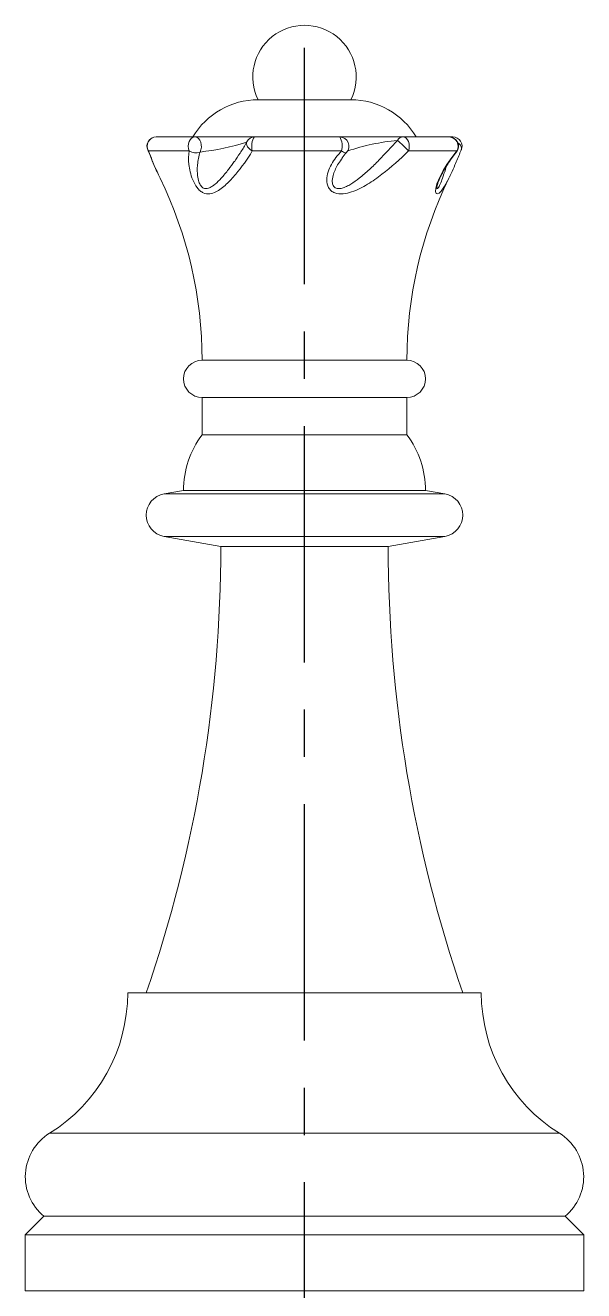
# Paper-space layout '_Back' of a CAD drawing. Header units: millimetres. Extents: x -15 to 41, y -238863 to 238848.
# Drawn here: x -15 to 15, y 0 to 68 of the extents above; entities that cross this region are included whole.
import ezdxf

# ---------------------------------------------------------------- set-up
doc = ezdxf.new("R2010")
doc.units = ezdxf.units.MM
doc.linetypes.add('CENTERX2', pattern=[20.32, 12.7, -2.54, 2.54, -2.54])

psp = doc.layouts.new('_Back')

# ---------------------------------------------------------------- linework, layer by layer
at = {"color": 7, "linetype": 'CENTERX2'}
psp.add_line((0, -238848.156), (0, 238848.156), dxfattribs=at)
at = {"color": 7, "linetype": 'Continuous', "lineweight": 15}
for p, q in [((2.494, 64), (-2.494, 64)), ((7.965, 62), (-7.965, 62)), ((-6.197, 61.248), (-8.389, 61.248)), ((1.992, 61.248), (-2.806, 61.248)), ((8.189, 61.248), (5.583, 61.248)), ((-3.773, 60.675), (-3.751, 60.704)), ((2.03, 60.848), (1.996, 60.801)), ((-7.806, 59.887), (-7.759, 59.786)), ((7.804, 59.885), (7.758, 59.785)), ((5.5, 50), (-5.5, 50)), ((-5.5, 48), (-5.5, 46)), ((5.5, 48), (-5.5, 48)), ((5.5, 46), (5.5, 48)), ((5.5, 46), (-5.5, 46)), ((-6.5, 43), (-7.544, 42.816)), ((6.5, 43), (-6.5, 43)), ((7.544, 42.816), (6.5, 43)), ((-7.544, 40.537), (-4.5, 40)), ((4.5, 40), (7.544, 40.537)), ((4.5, 40), (-4.5, 40)), ((9.5, 16), (-9.5, 16)), ((-14, 4), (-15, 3)), ((14, 4), (-14, 4)), ((15, 3), (14, 4)), ((-15, 3), (-15, 0)), ((15, 3), (-15, 3)), ((15, 0), (15, 3)), ((15, 0), (-15, 0))]:
    psp.add_line(p, q, dxfattribs=at)
at = {"color": 8, "linetype": 'Continuous', "lineweight": 15}
for p, q in [((-8.425, 61.303), (-8.389, 61.248)), ((7.544, 42.816), (-7.544, 42.816)), ((7.544, 40.537), (-7.544, 40.537)), ((13.699, 8.459), (-13.699, 8.459))]:
    psp.add_line(p, q, dxfattribs=at)
at = {"color": 7, "linetype": 'Continuous', "lineweight": 15, "flags": 128}
for points in [[(-6.197, 61.248), (-6.234, 61.369), (-6.246, 61.498), (-6.234, 61.628), (-6.198, 61.749), (-6.14, 61.853), (-6.065, 61.933), (-5.978, 61.983), (-5.884, 62)], [(-5.884, 62), (-5.788, 61.981), (-5.701, 61.924), (-5.627, 61.834), (-5.574, 61.718), (-5.544, 61.585), (-5.541, 61.446), (-5.565, 61.311), (-5.613, 61.19)], [(-2.664, 62), (-2.707, 61.983), (-2.747, 61.933), (-2.781, 61.853), (-2.807, 61.749), (-2.823, 61.628), (-2.829, 61.498), (-2.823, 61.369), (-2.806, 61.248)], [(5.301, 62), (5.386, 61.983), (5.464, 61.933), (5.532, 61.853), (5.584, 61.749), (5.617, 61.628), (5.628, 61.498), (5.616, 61.369), (5.583, 61.248)]]:
    psp.add_lwpolyline(points, dxfattribs=at)
at = {"color": 8, "linetype": 'Continuous', "lineweight": 15, "flags": 128}
for points in [[(7.965, 62), (7.972, 61.997), (7.979, 61.988), (7.985, 61.973), (7.992, 61.952), (7.992, 61.95)], [(-3.103, 61.74), (-3.116, 61.711), (-3.124, 61.638), (-3.106, 61.557), (-3.062, 61.472), (-2.994, 61.39), (-2.907, 61.313), (-2.806, 61.248)], [(2.262, 61.165), (2.249, 61.155), (2.223, 61.15), (2.189, 61.153), (2.148, 61.165), (2.101, 61.185), (2.048, 61.213), (1.992, 61.248)], [(7.758, 59.785), (7.748, 59.763), (7.524, 59.348), (7.335, 59.08), (7.239, 58.986), (7.147, 58.939), (7.079, 58.96), (7.043, 59.064), (7.052, 59.224), (7.115, 59.474), (7.282, 59.879), (7.455, 60.201), (7.652, 60.518), (7.916, 60.894), (8.189, 61.248), (8.189, 61.248)], [(8.169, 61.192), (8.181, 61.213), (8.189, 61.248)], [(8.228, 61.711), (8.229, 61.711), (8.316, 61.638), (8.383, 61.557), (8.426, 61.472), (8.441, 61.39), (8.429, 61.313), (8.425, 61.303)]]:
    psp.add_lwpolyline(points, dxfattribs=at)
at = {"color": 7, "linetype": 'Continuous', "lineweight": 15}
for centre, radius, start, end in [((0, 65.223), 2.777, 333.88637, 206.11363), ((-2.494, 59.927), 4.073, 90, 149.40477), ((2.494, 59.927), 4.073, 30.59523, 90), ((-7.965, 61.5), 0.5, 90, 203.10072), ((-7.958, 61.5), 0.5, 90.85269, 210.28991), ((-2.664, 61.5), 0.5, 90, 151.39199), ((1.891, 61.5), 0.5, 317.90846, 90), ((1.05, 61.505), 0.976, 344.75782, 30.50133), ((5.315, 61.626), 0.375, 92.10689, 149.41299), ((7.775, 61.5), 0.5, 321.91813, 90), ((7.757, 61.5), 0.5, 329.6823, 87.99657), ((7.965, 61.5), 0.5, 336.89928, 90), ((-5.845, 61.828), 0.678, 238.73034, 289.9732), ((0.161, 56.199), 7.409, 42.96315, 49.30679), ((-27.821, 50), 22.321, 0, 26.00099), ((27.821, 50), 22.321, 154.00111, 180), ((-5.5, 49), 1, 90, 270), ((5.5, 49), 1, 270, 90), ((-1.5, 43), 5, 143.1301, 180), ((1.5, 43), 5, 0, 36.8699), ((-7.343, 41.676), 1.157, 100, 260), ((7.343, 41.676), 1.157, 280, 80), ((-78.5, 40), 74, 341.07536, 0), ((78.5, 40), 74, 180, 198.92464), ((-18.372, 16), 8.872, 301.78585, 0), ((18.372, 16), 8.872, 180, 238.21415), ((-12.25, 6.121), 2.75, 121.78585, 230.4788), ((12.25, 6.121), 2.75, 309.5212, 58.21415)]:
    psp.add_arc(centre, radius, start, end, dxfattribs=at)
at = {"color": 8, "linetype": 'Continuous', "lineweight": 15}
for centre, radius, start, end in [((-7.128, 74.444), 13.34, 276.52008, 287.60838), ((6.129, 49.943), 11.928, 95.46792, 108.60693)]:
    psp.add_arc(centre, radius, start, end, dxfattribs=at)
at = {"color": 7, "linetype": 'Continuous', "lineweight": 15}
for points, knots in [([(-8.424, 61.303), (-8.408, 61.266), (-8.31, 61.039), (-8.124, 60.593), (-7.938, 60.15), (-7.822, 59.912), (-7.809, 59.885)], [0, 0, 0, 0, 0.073803, 0.454896, 0.937926, 1, 1, 1, 1]), ([(-2.806, 61.248), (-3.075, 60.802), (-3.374, 60.379), (-3.857, 59.802), (-4.024, 59.62), (-4.378, 59.291), (-4.565, 59.142), (-4.868, 58.993), (-4.973, 58.956), (-5.197, 58.929), (-5.317, 58.941), (-5.495, 59.023), (-5.554, 59.062), (-5.667, 59.158), (-5.72, 59.216), (-5.865, 59.405), (-5.942, 59.551), (-6.064, 59.838), (-6.109, 59.983), (-6.177, 60.26), (-6.2, 60.395), (-6.241, 60.787), (-6.233, 61.025), (-6.197, 61.248)], [0, 0, 0, 0, 0.25, 0.25, 0.375, 0.375, 0.5, 0.5, 0.5625, 0.5625, 0.625, 0.625, 0.65625, 0.65625, 0.6875, 0.6875, 0.75, 0.75, 0.8125, 0.8125, 0.875, 0.875, 1, 1, 1, 1]), ([(-3.101, 61.739), (-3.118, 61.706), (-3.225, 61.499), (-3.453, 61.141), (-3.666, 60.825), (-3.769, 60.671)], [0, 0, 0, 0, 0.087276, 0.556452, 1, 1, 1, 1]), ([(5.583, 61.248), (5.129, 60.802), (4.66, 60.379), (3.913, 59.802), (3.656, 59.62), (3.116, 59.291), (2.832, 59.142), (2.384, 58.993), (2.233, 58.956), (1.922, 58.929), (1.762, 58.941), (1.552, 59.023), (1.487, 59.062), (1.376, 59.158), (1.329, 59.216), (1.223, 59.405), (1.195, 59.551), (1.196, 59.838), (1.223, 59.983), (1.311, 60.26), (1.371, 60.395), (1.59, 60.787), (1.777, 61.025), (1.992, 61.248)], [0, 0, 0, 0, 0.25, 0.25, 0.375, 0.375, 0.5, 0.5, 0.5625, 0.5625, 0.625, 0.625, 0.65625, 0.65625, 0.6875, 0.6875, 0.75, 0.75, 0.8125, 0.8125, 0.875, 0.875, 1, 1, 1, 1]), ([(7.807, 59.883), (7.831, 59.933), (7.926, 60.132), (8.107, 60.553), (8.282, 60.973), (8.401, 61.249), (8.424, 61.304)], [0, 0, 0, 0, 0.1134509, 0.4487255, 0.8906321, 1, 1, 1, 1]), ([(1.982, 60.812), (1.997, 60.836), (2.075, 60.96), (2.17, 61.078), (2.258, 61.167), (2.259, 61.168)], [0, 0, 0, 0, 0.1941035, 0.9915009, 1, 1, 1, 1]), ([(7.111, 59.298), (7.111, 59.298), (7.111, 59.297), (7.112, 59.327), (7.126, 59.396), (7.157, 59.508), (7.21, 59.652), (7.29, 59.835), (7.396, 60.046), (7.532, 60.286), (7.703, 60.556), (7.902, 60.845), (8.062, 61.062), (8.151, 61.173), (8.167, 61.193)], [0, 0, 0, 0, 0.005994, 0.046593, 0.095968, 0.148629, 0.221151, 0.303594, 0.400228, 0.513304, 0.645078, 0.800574, 0.964084, 1, 1, 1, 1])]:
    psp.add_open_spline(points, degree=3, knots=knots, dxfattribs=at)
at = {"color": 8, "linetype": 'Continuous', "lineweight": 15}
for points, knots in [([(-8.389, 61.248), (-8.247, 60.897), (-8.052, 60.416), (-7.858, 60), (-7.806, 59.887)], [0, 0, 0, 0, 0.729263, 1, 1, 1, 1]), ([(1.996, 60.801), (1.92, 60.701), (1.779, 60.517), (1.634, 60.217), (1.521, 59.914), (1.474, 59.626), (1.518, 59.408), (1.59, 59.313), (1.66, 59.259), (1.731, 59.232), (1.858, 59.218), (2.033, 59.245), (2.259, 59.335), (2.574, 59.51), (2.989, 59.812), (3.489, 60.248), (4.179, 60.918), (4.666, 61.456), (4.992, 61.816)], [0, 0, 0, 0, 0.0611558, 0.1123335, 0.1642777, 0.222144, 0.257229, 0.2764527, 0.2838518, 0.3044373, 0.3152264, 0.3499082, 0.3928078, 0.4367642, 0.5281255, 0.6452882, 0.7629631, 1, 1, 1, 1]), ([(-5.613, 61.19), (-5.669, 60.965), (-5.746, 60.656), (-5.766, 60.218), (-5.751, 59.914), (-5.698, 59.626), (-5.602, 59.408), (-5.52, 59.313), (-5.449, 59.259), (-5.385, 59.232), (-5.279, 59.218), (-5.141, 59.245), (-4.972, 59.335), (-4.741, 59.51), (-4.442, 59.812), (-4.101, 60.222), (-3.876, 60.533), (-3.773, 60.675)], [0, 0, 0, 0, 0.168915, 0.231129, 0.294274, 0.364619, 0.40727, 0.430639, 0.439634, 0.464658, 0.477774, 0.519934, 0.572085, 0.62552, 0.736583, 0.87901, 1, 1, 1, 1]), ([(7.11, 59.298), (7.109, 59.29), (7.109, 59.258), (7.116, 59.232), (7.137, 59.218), (7.174, 59.245), (7.231, 59.335), (7.315, 59.51), (7.43, 59.813), (7.538, 60.14), (7.603, 60.363), (7.619, 60.419)], [0, 0, 0, 0, 0.016208, 0.066749, 0.093239, 0.17839, 0.283717, 0.391639, 0.61595, 0.903609, 1, 1, 1, 1])]:
    psp.add_open_spline(points, degree=3, knots=knots, dxfattribs=at)

doc.saveas('drawing.dxf')
